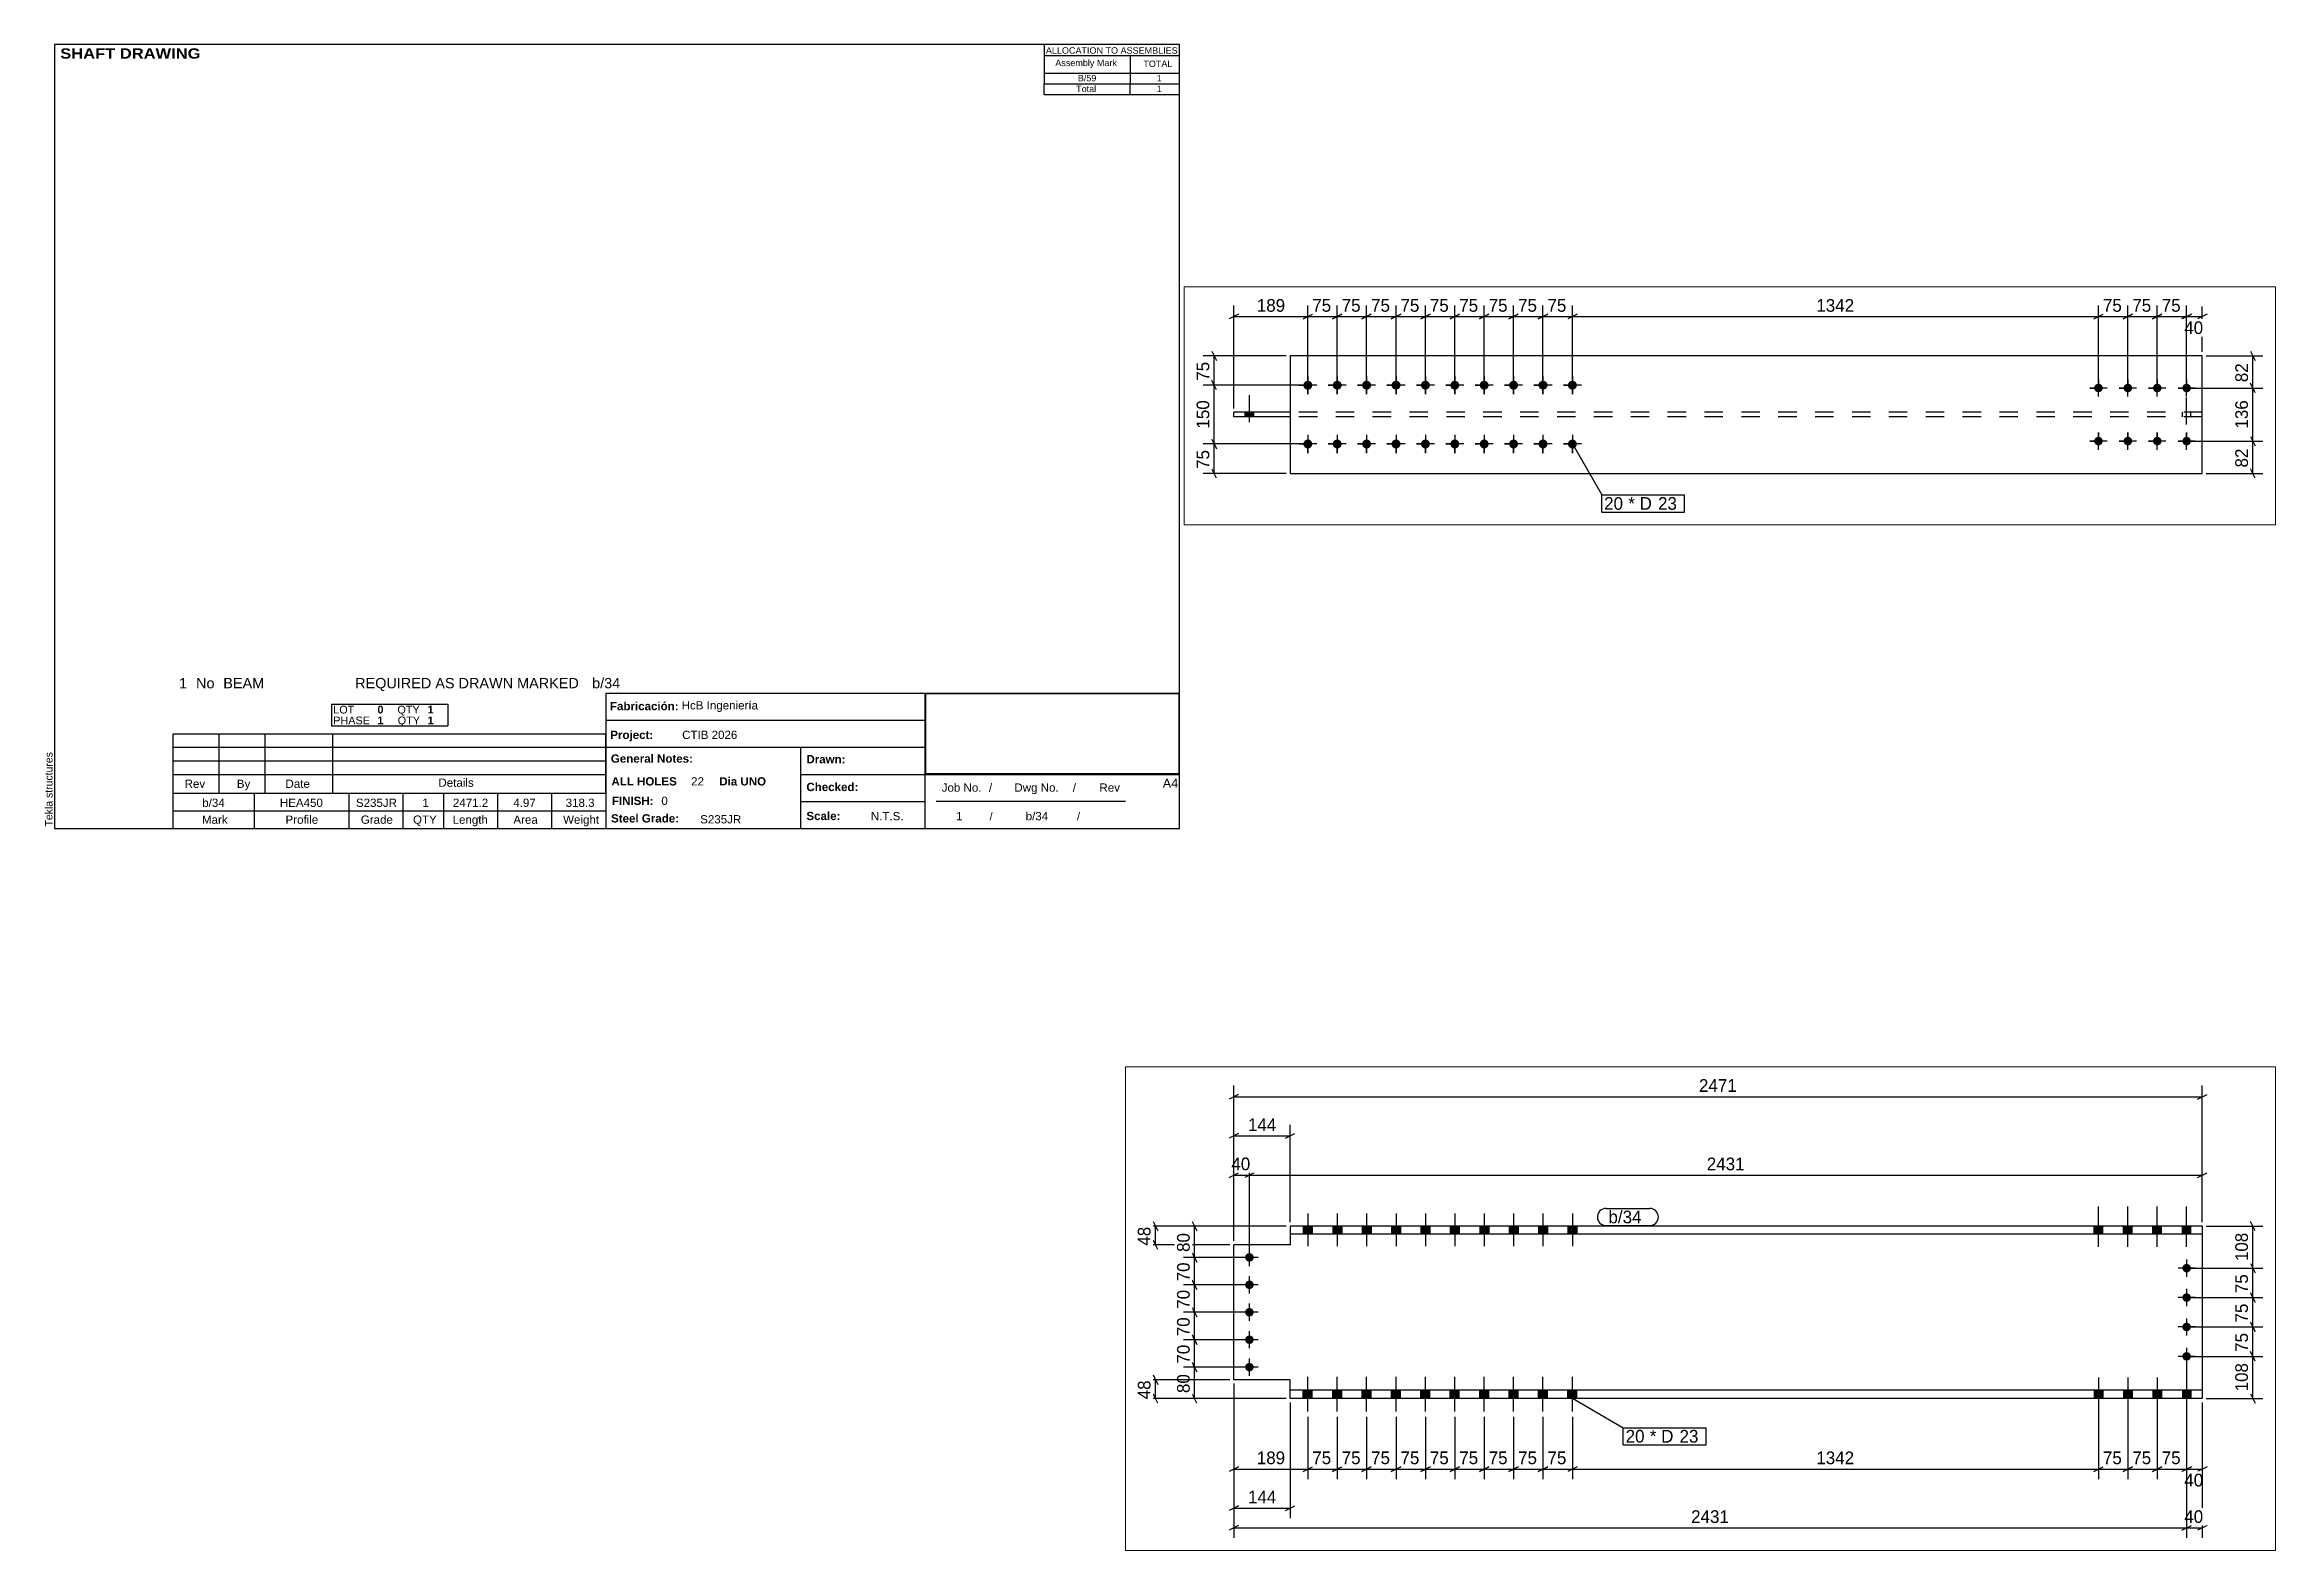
# Paper-space layout 'Layout1' of a CAD drawing. Header units: millimetres. Extents: x 2 to 572, y -179 to 205.
# The model-space entities are those that its viewports show. They can reach past a viewport. Long polylines and large blocks are cut down to what shows.
import ezdxf

# ---------------------------------------------------------------- set-up
doc = ezdxf.new("R2010")
doc.units = ezdxf.units.MM
doc.linetypes.add('DXK_LINE_DOT2', pattern=[3.9198, 1.9599, -1.9599])
doc.linetypes.add('DXK_LINE_DOT4', pattern=[0.9408, 0.4704, -0.4704])
doc.layers.add('Viewport layer', color=7, linetype='Continuous', plot=False)
doc.styles.add('Arial', font='ARIAL.TTF', dxfattribs={"height": 0.2})
doc.styles.add('Arial Black', font='ARIBLK.TTF', dxfattribs={"height": 0.2})
doc.styles.add('Arial Bold', font='ARIALBD.TTF', dxfattribs={"height": 0.2})
doc.styles.add('Comic Sans MS', font='COMIC.TTF', dxfattribs={"height": 0.2})

psp = doc.layouts.get("Layout1")

# ---------------------------------------------------------------- texts
at = {"color": 7}
for s, height, style, p in [(' SHAFT DRAWING', 2.6342, 'Arial Black', (5.3, 201.42)), ('ALLOCATION TO ASSEMBLIES', 1.6475, 'Arial', (257.95, 202.68)), ('Assembly Mark', 1.6475, 'Arial', (260.35, 199.52)), ('TOTAL', 1.648, 'Arial', (282.81, 199.28)), ('1', 2.64, 'Arial', (36.8, 40.76)), ('No', 2.636, 'Arial', (41.13, 40.76)), ('BEAM', 2.636, 'Arial', (48.08, 40.76)), ('REQUIRED AS DRAWN MARKED', 2.636, 'Arial', (81.71, 40.76)), ('b/34', 2.636, 'Arial', (142.18, 40.76)), ('b/34', 2.109, 'Arial', (42.71, 10.5)), ('HEA450', 2.109, 'Arial', (62.51, 10.5)), ('S235JR', 2.109, 'Arial', (81.91, 10.5)), ('1', 2.11, 'Arial', (98.86, 10.5)), ('2471.2', 2.109, 'Arial', (106.66, 10.5)), ('4.97', 2.109, 'Arial', (122.06, 10.5)), ('318.3', 2.109, 'Arial', (135.43, 10.5)), ('FINISH:', 2.107, 'Arial Bold', (147.22, 11)), ('0', 2.11, 'Arial', (159.84, 11))]:
    psp.add_text(s, height=height, dxfattribs=dict(at, style=style)).set_placement(p)
at = {"color": 7, "linetype": 'Continuous'}
for s, height, style, p in [('Total', 1.648, 'Arial', (265.67, 192.88)), ('B/59', 1.648, 'Arial', (266.09, 195.63)), ('1', 1.65, 'Arial', (286.21, 192.88)), ('1', 1.65, 'Arial', (286.23, 195.63)), ('LOT', 1.977, 'Arial', (76.13, 34.33)), ('0', 1.98, 'Arial Bold', (87.41, 34.33)), ('QTY', 1.977, 'Arial', (92.51, 34.33)), ('1', 1.98, 'Arial Bold', (100.18, 34.33)), ('Fabricación:', 2.1074, 'Arial Bold', (146.73, 35.16)), ('HcB Ingeniería', 2.1088, 'Arial', (165.02, 35.36)), ('PHASE', 1.977, 'Arial', (76.13, 31.57)), ('1', 1.98, 'Arial Bold', (87.41, 31.57)), ('QTY', 1.977, 'Arial', (92.58, 31.57)), ('1', 1.98, 'Arial Bold', (100.18, 31.57)), ('Project:', 2.107, 'Arial Bold', (146.81, 27.83)), ('CTIB 2026', 2.109, 'Arial', (165.14, 27.83)), ('General Notes:', 2.1074, 'Arial Bold', (146.96, 21.78)), ('Drawn:', 2.107, 'Arial Bold', (196.85, 21.62)), ('Rev', 2.109, 'Arial', (38.21, 15.35)), ('By', 2.109, 'Arial', (51.53, 15.35)), ('Date', 2.109, 'Arial', (63.94, 15.35)), ('Details', 2.109, 'Arial', (102.96, 15.63)), ('ALL HOLES', 2.107, 'Arial Bold', (147.1, 15.96)), ('22', 2.109, 'Arial', (167.43, 15.96)), ('Dia UNO', 2.107, 'Arial Bold', (174.62, 15.96)), ('A4', 2.307, 'Arial', (287.76, 15.38)), ('Checked:', 2.107, 'Arial Bold', (196.85, 14.53)), ('Job No.', 2.109, 'Arial', (231.37, 14.37)), ('/', 2.11, 'Arial', (243.42, 14.37)), ('Dwg No.', 2.109, 'Arial', (249.91, 14.37)), ('/', 2.11, 'Arial', (264.81, 14.37)), ('Rev', 2.109, 'Arial', (271.61, 14.37)), ('Mark', 2.109, 'Arial', (42.64, 6.19)), ('Profile', 2.109, 'Arial', (63.95, 6.19)), ('Grade', 2.109, 'Arial', (83.16, 6.19)), ('QTY', 2.109, 'Arial', (96.49, 6.19)), ('Length', 2.109, 'Arial', (106.58, 6.19)), ('Area', 2.109, 'Arial', (122.09, 6.19)), ('Weight', 2.109, 'Arial', (134.77, 6.19)), ('Steel Grade:', 2.1074, 'Arial Bold', (147.01, 6.52)), ('S235JR', 2.109, 'Arial', (169.74, 6.28)), ('Scale:', 2.107, 'Arial Bold', (196.85, 7.13)), ('N.T.S.', 2.109, 'Arial', (213.29, 7.08)), ('1', 2.11, 'Arial', (235.04, 7.08)), ('/', 1.98, 'Arial', (243.58, 7.08)), ('b/34', 2.109, 'Arial', (252.8, 7.08)), ('/', 1.98, 'Arial', (265.88, 7.08))]:
    psp.add_text(s, height=height, dxfattribs=dict(at, style=style)).set_placement(p)
at = {"color": 174, "linetype": 'Continuous', "style": 'Arial'}
psp.add_text('Tekla structures', height=1.9102, rotation=90, dxfattribs=at).set_placement((4.5, 5.5))

msp = doc.modelspace()

# ---------------------------------------------------------------- hatches: boundary and pattern name
at = {"linetype": 'Continuous'}
for points in [[(8237.9, 806.6), (8260.9, 806.6), (8260.9, 827.6), (8237.9, 827.6)], [(8237.9, 806.6), (8260.9, 806.6), (8260.9, 827.6), (8237.9, 827.6)], [(8312.9, 806.6), (8335.9, 806.6), (8335.9, 827.6), (8312.9, 827.6)], [(8312.9, 806.6), (8335.9, 806.6), (8335.9, 827.6), (8312.9, 827.6)], [(8387.9, 806.6), (8410.9, 806.6), (8410.9, 827.6), (8387.9, 827.6)], [(8387.9, 806.6), (8410.9, 806.6), (8410.9, 827.6), (8387.9, 827.6)], [(8462.9, 806.6), (8485.9, 806.6), (8485.9, 827.6), (8462.9, 827.6)], [(8462.9, 806.6), (8485.9, 806.6), (8485.9, 827.6), (8462.9, 827.6)], [(8537.9, 806.6), (8560.9, 806.6), (8560.9, 827.6), (8537.9, 827.6)], [(8537.9, 806.6), (8560.9, 806.6), (8560.9, 827.6), (8537.9, 827.6)], [(8612.9, 806.6), (8635.9, 806.6), (8635.9, 827.6), (8612.9, 827.6)], [(8612.9, 806.6), (8635.9, 806.6), (8635.9, 827.6), (8612.9, 827.6)], [(8687.9, 806.6), (8710.9, 806.6), (8710.9, 827.6), (8687.9, 827.6)], [(8687.9, 806.6), (8710.9, 806.6), (8710.9, 827.6), (8687.9, 827.6)], [(8762.9, 806.6), (8785.9, 806.6), (8785.9, 827.6), (8762.9, 827.6)], [(8762.9, 806.6), (8785.9, 806.6), (8785.9, 827.6), (8762.9, 827.6)], [(8837.9, 806.6), (8860.9, 806.6), (8860.9, 827.6), (8837.9, 827.6)], [(8837.9, 806.6), (8860.9, 806.6), (8860.9, 827.6), (8837.9, 827.6)], [(8912.9, 806.6), (8935.9, 806.6), (8935.9, 827.6), (8912.9, 827.6)], [(8912.9, 806.6), (8935.9, 806.6), (8935.9, 827.6), (8912.9, 827.6)], [(10255.6, 806.6), (10277.6, 806.6), (10277.6, 827.6), (10255.6, 827.6)], [(10255.6, 806.6), (10277.6, 806.6), (10277.6, 827.6), (10255.6, 827.6)], [(10330.6, 806.6), (10352.6, 806.6), (10352.6, 827.6), (10330.6, 827.6)], [(10330.6, 806.6), (10352.6, 806.6), (10352.6, 827.6), (10330.6, 827.6)], [(10405.6, 806.6), (10427.6, 806.6), (10427.6, 827.6), (10405.6, 827.6)], [(10405.6, 806.6), (10427.6, 806.6), (10427.6, 827.6), (10405.6, 827.6)], [(10480.6, 806.6), (10502.6, 806.6), (10502.6, 827.6), (10480.6, 827.6)], [(10480.6, 806.6), (10502.6, 806.6), (10502.6, 827.6), (10480.6, 827.6)], [(8089.4, 747.6, -1), (8111.4, 747.6, -1)], [(8089.4, 677.6, -1), (8111.4, 677.6, -1)], [(10491.6, 709.1, -1), (10491.6, 731.1, -1)], [(10491.6, 634.1, -1), (10491.6, 656.1, -1)], [(8089.4, 607.6, -1), (8111.4, 607.6, -1)], [(10491.6, 559.1, -1), (10491.6, 581.1, -1)], [(8089.4, 537.6, -1), (8111.4, 537.6, -1)], [(8089.4, 467.6, -1), (8111.4, 467.6, -1)], [(10491.6, 484.1, -1), (10491.6, 506.1, -1)], [(8237.9, 387.6), (8260.9, 387.6), (8260.9, 408.6), (8237.9, 408.6)], [(8237.9, 387.6), (8260.9, 387.6), (8260.9, 408.6), (8237.9, 408.6)], [(8312.9, 387.6), (8335.9, 387.6), (8335.9, 408.6), (8312.9, 408.6)], [(8312.9, 387.6), (8335.9, 387.6), (8335.9, 408.6), (8312.9, 408.6)], [(8387.9, 387.6), (8410.9, 387.6), (8410.9, 408.6), (8387.9, 408.6)], [(8387.9, 387.6), (8410.9, 387.6), (8410.9, 408.6), (8387.9, 408.6)], [(8462.9, 387.6), (8485.9, 387.6), (8485.9, 408.6), (8462.9, 408.6)], [(8462.9, 387.6), (8485.9, 387.6), (8485.9, 408.6), (8462.9, 408.6)], [(8537.9, 387.6), (8560.9, 387.6), (8560.9, 408.6), (8537.9, 408.6)], [(8537.9, 387.6), (8560.9, 387.6), (8560.9, 408.6), (8537.9, 408.6)], [(8612.9, 387.6), (8635.9, 387.6), (8635.9, 408.6), (8612.9, 408.6)], [(8612.9, 387.6), (8635.9, 387.6), (8635.9, 408.6), (8612.9, 408.6)], [(8687.9, 387.6), (8710.9, 387.6), (8710.9, 408.6), (8687.9, 408.6)], [(8687.9, 387.6), (8710.9, 387.6), (8710.9, 408.6), (8687.9, 408.6)], [(8762.9, 387.6), (8785.9, 387.6), (8785.9, 408.6), (8762.9, 408.6)], [(8762.9, 387.6), (8785.9, 387.6), (8785.9, 408.6), (8762.9, 408.6)], [(8837.9, 387.6), (8860.9, 387.6), (8860.9, 408.6), (8837.9, 408.6)], [(8837.9, 387.6), (8860.9, 387.6), (8860.9, 408.6), (8837.9, 408.6)], [(8912.9, 387.6), (8935.9, 387.6), (8935.9, 408.6), (8912.9, 408.6)], [(8912.9, 387.6), (8935.9, 387.6), (8935.9, 408.6), (8912.9, 408.6)], [(10255.6, 387.6), (10277.6, 387.6), (10277.6, 408.6), (10255.6, 408.6)], [(10255.6, 387.6), (10277.6, 387.6), (10277.6, 408.6), (10255.6, 408.6)], [(10330.6, 387.6), (10352.6, 387.6), (10352.6, 408.6), (10330.6, 408.6)], [(10330.6, 387.6), (10352.6, 387.6), (10352.6, 408.6), (10330.6, 408.6)], [(10405.6, 387.6), (10427.6, 387.6), (10427.6, 408.6), (10405.6, 408.6)], [(10405.6, 387.6), (10427.6, 387.6), (10427.6, 408.6), (10405.6, 408.6)], [(10480.6, 387.6), (10502.6, 387.6), (10502.6, 408.6), (10480.6, 408.6)], [(10480.6, 387.6), (10502.6, 387.6), (10502.6, 408.6), (10480.6, 408.6)], [(315.4, 344.4, -1), (315.4, 367.4, -1)], [(390.4, 344.4, -1), (390.4, 367.4, -1)], [(465.4, 344.4, -1), (465.4, 367.4, -1)], [(540.4, 344.4, -1), (540.4, 367.4, -1)], [(615.4, 344.4, -1), (615.4, 367.4, -1)], [(690.4, 344.4, -1), (690.4, 367.4, -1)], [(765.4, 344.4, -1), (765.4, 367.4, -1)], [(840.4, 344.4, -1), (840.4, 367.4, -1)], [(915.4, 344.4, -1), (915.4, 367.4, -1)], [(990.4, 344.4, -1), (990.4, 367.4, -1)], [(2332.6, 337.7, -1), (2332.6, 359.7, -1)], [(2407.6, 337.7, -1), (2407.6, 359.7, -1)], [(2482.6, 337.7, -1), (2482.6, 359.7, -1)], [(2557.6, 337.7, -1), (2557.6, 359.7, -1)], [(177.4, 286.7), (155.4, 286.7), (155.4, 275.2), (177.4, 275.2)], [(177.4, 286.7), (155.4, 286.7), (155.4, 275.2), (177.4, 275.2)], [(177.4, 286.7), (155.4, 286.7), (155.4, 275.2), (177.4, 275.2)], [(177.4, 286.7), (155.4, 286.7), (155.4, 275.2), (177.4, 275.2)], [(177.4, 286.7), (155.4, 286.7), (155.4, 275.2), (177.4, 275.2)], [(315.4, 194.4, -1), (315.4, 217.4, -1)], [(390.4, 194.4, -1), (390.4, 217.4, -1)], [(465.4, 194.4, -1), (465.4, 217.4, -1)], [(540.4, 194.4, -1), (540.4, 217.4, -1)], [(615.4, 194.4, -1), (615.4, 217.4, -1)], [(690.4, 194.4, -1), (690.4, 217.4, -1)], [(765.4, 194.4, -1), (765.4, 217.4, -1)], [(840.4, 194.4, -1), (840.4, 217.4, -1)], [(915.4, 194.4, -1), (915.4, 217.4, -1)], [(990.4, 194.4, -1), (990.4, 217.4, -1)], [(2332.6, 202.2, -1), (2332.6, 224.2, -1)], [(2407.6, 202.2, -1), (2407.6, 224.2, -1)], [(2482.6, 202.2, -1), (2482.6, 224.2, -1)], [(2557.6, 202.2, -1), (2557.6, 224.2, -1)]]:
    msp.add_hatch(color=3, dxfattribs=at).paths.add_polyline_path(points)

# ---------------------------------------------------------------- linework, layer by layer
at = {"color": 8, "linetype": 'Continuous'}
for p, q in [((8072.4, 1163.6), (8048.4, 1151.6)), ((8060.4, 1157.6), (10531.6, 1157.6)), ((10519.6, 1151.6), (10543.6, 1163.6)), ((10531.6, 837.6), (10531.6, 1186)), ((8204.4, 837.6), (8204.4, 1086)), ((8072.4, 1063.6), (8048.4, 1051.6)), ((8060.4, 1057.6), (8204.4, 1057.6)), ((8192.4, 1051.6), (8216.4, 1063.6)), ((8060.4, 789.6), (8060.4, 986)), ((8100.4, 757.6), (8100.4, 986)), ((8100.4, 757.6), (8100.4, 986)), ((10531.6, 837.6), (10531.6, 986)), ((8048.4, 951.6), (8072.4, 963.6)), ((8060.4, 957.6), (8100.4, 957.6)), ((8112.4, 963.6), (8088.4, 951.6)), ((8112.4, 963.6), (8088.4, 951.6)), ((8100.4, 957.6), (10531.6, 957.6)), ((10519.6, 951.6), (10543.6, 963.6)), ((8194.4, 827.6), (7832, 827.6)), ((7854.4, 839.6), (7866.4, 815.6)), ((7860.4, 779.6), (7860.4, 827.6)), ((8194.4, 827.6), (7932, 827.6)), ((7954.4, 839.6), (7966.4, 815.6)), ((10541.6, 827.6), (10686, 827.6)), ((10666.4, 815.6), (10654.4, 839.6)), ((10660.4, 720.1), (10660.4, 827.6)), ((8050.4, 779.6), (7832, 779.6)), ((7866.4, 767.6), (7854.4, 791.6)), ((8090.4, 747.6), (7932, 747.6)), ((7954.4, 759.6), (7966.4, 735.6)), ((7960.4, 677.6), (7960.4, 747.6)), ((7966.4, 665.6), (7954.4, 689.6)), ((10501.6, 720.1), (10686, 720.1)), ((10654.4, 732.1), (10666.4, 708.1)), ((8090.4, 677.6), (7932, 677.6)), ((10501.6, 645.1), (10686, 645.1)), ((10666.4, 633.1), (10654.4, 657.1)), ((8090.4, 607.6), (7932, 607.6)), ((7954.4, 619.6), (7966.4, 595.6)), ((7960.4, 537.6), (7960.4, 607.6)), ((10501.6, 570.1), (10686, 570.1)), ((10666.4, 558.1), (10654.4, 582.1)), ((138.4, 536.9), (114.4, 524.9)), ((126.4, 296.7), (126.4, 559.3)), ((303.4, 524.9), (327.4, 536.9)), ((315.4, 365.9), (315.4, 559.3)), ((378.4, 524.9), (402.4, 536.9)), ((390.4, 365.9), (390.4, 559.3)), ((453.4, 524.9), (477.4, 536.9)), ((465.4, 365.9), (465.4, 559.3)), ((528.4, 524.9), (552.4, 536.9)), ((540.4, 365.9), (540.4, 559.3)), ((603.4, 524.9), (627.4, 536.9)), ((615.4, 365.9), (615.4, 559.3)), ((678.4, 524.9), (702.4, 536.9)), ((690.4, 365.9), (690.4, 559.3)), ((753.4, 524.9), (777.4, 536.9)), ((765.4, 365.9), (765.4, 559.3)), ((828.4, 524.9), (852.4, 536.9)), ((840.4, 365.9), (840.4, 559.3)), ((903.4, 524.9), (927.4, 536.9)), ((915.4, 365.9), (915.4, 559.3)), ((915.4, 530.9), (990.4, 530.9)), ((1002.4, 536.9), (978.4, 524.9)), ((1002.4, 536.9), (978.4, 524.9)), ((990.4, 365.9), (990.4, 559.3)), ((990.4, 365.9), (990.4, 559.3)), ((2320.6, 524.9), (2344.6, 536.9)), ((2332.6, 358.7), (2332.6, 559.3)), ((2395.6, 524.9), (2419.6, 536.9)), ((2407.6, 358.7), (2407.6, 559.3)), ((2470.6, 524.9), (2494.6, 536.9)), ((2482.6, 358.7), (2482.6, 559.3)), ((2545.6, 524.9), (2569.6, 536.9)), ((2557.6, 358.7), (2557.6, 556.5)), ((2557.6, 530.9), (2597.6, 530.9)), ((2609.6, 536.9), (2585.6, 524.9)), ((2597.6, 440.9), (2597.6, 556.5)), ((8090.4, 537.6), (7932, 537.6)), ((7966.4, 525.6), (7954.4, 549.6)), ((8090.4, 467.6), (7932, 467.6)), ((7966.4, 455.6), (7954.4, 479.6)), ((10491.6, 485.1), (10491.6, 179.2)), ((10501.6, 495.1), (10686, 495.1)), ((10666.4, 483.1), (10654.4, 507.1)), ((260.4, 430.9), (48, 430.9)), ((70.4, 442.9), (82.4, 418.9)), ((76.4, 355.9), (76.4, 430.9)), ((2607.6, 430.9), (2752, 430.9)), ((2720.4, 442.9), (2732.4, 418.9)), ((2726.4, 348.7), (2726.4, 430.9)), ((7854.4, 447.6), (7866.4, 423.6)), ((7866.4, 375.6), (7854.4, 399.6)), ((7860.4, 387.6), (7860.4, 435.6)), ((7966.4, 375.6), (7954.4, 399.6)), ((8060.4, 425.6), (8060.4, 182)), ((8060.4, 425.6), (8060.4, 32)), ((8060.4, 425.6), (8060.4, 82)), ((10654.4, 399.6), (10666.4, 375.6)), ((305.4, 355.9), (48, 355.9)), ((82.4, 343.9), (70.4, 367.9)), ((2567.6, 348.7), (2752, 348.7)), ((2732.4, 336.6), (2720.4, 360.7)), ((8194.4, 387.6), (7932, 387.6)), ((10266.6, 343.1), (10266.6, 182)), ((10341.6, 343.1), (10341.6, 182)), ((10416.6, 343.1), (10416.6, 182)), ((10531.6, 377.6), (10531.6, 179.2)), ((10541.6, 387.6), (10686, 387.6)), ((8249.4, 340.6), (8249.4, 182)), ((8324.4, 340.6), (8324.4, 182)), ((8399.4, 340.6), (8399.4, 182)), ((8474.4, 340.6), (8474.4, 182)), ((8549.4, 340.6), (8549.4, 182)), ((8624.4, 340.6), (8624.4, 182)), ((8699.4, 340.6), (8699.4, 182)), ((8774.4, 340.6), (8774.4, 182)), ((8849.4, 340.6), (8849.4, 182)), ((8924.4, 340.6), (8924.4, 182)), ((305.4, 205.9), (48, 205.9)), ((305.4, 205.9), (48, 205.9)), ((70.4, 217.9), (82.4, 193.9)), ((76.4, 130.9), (76.4, 205.9)), ((2567.6, 213.2), (2752, 213.2)), ((2720.4, 225.2), (2732.4, 201.1)), ((8072.4, 213.6), (8048.4, 201.6)), ((8237.4, 201.6), (8261.4, 213.6)), ((8249.4, 207.6), (8324.4, 207.6)), ((8336.4, 213.6), (8312.4, 201.6)), ((8387.4, 201.6), (8411.4, 213.6)), ((8462.4, 201.6), (8486.4, 213.6)), ((8537.4, 201.6), (8561.4, 213.6)), ((8612.4, 201.6), (8636.4, 213.6)), ((8687.4, 201.6), (8711.4, 213.6)), ((8762.4, 201.6), (8786.4, 213.6)), ((8837.4, 201.6), (8861.4, 213.6)), ((8849.4, 207.6), (8924.4, 207.6)), ((8936.4, 213.6), (8912.4, 201.6)), ((10254.6, 201.6), (10278.6, 213.6)), ((10329.6, 201.6), (10353.6, 213.6)), ((10404.6, 201.6), (10428.6, 213.6)), ((10479.6, 201.6), (10503.6, 213.6)), ((10491.6, 207.6), (10531.6, 207.6)), ((10543.6, 213.6), (10519.6, 201.6)), ((260.4, 130.9), (48, 130.9)), ((82.4, 118.9), (70.4, 142.9)), ((2607.6, 130.9), (2752, 130.9)), ((2732.4, 118.9), (2720.4, 142.9)), ((8072.4, 113.6), (8048.4, 101.6)), ((8072.4, 63.6), (8048.4, 51.6)), ((8060.4, 107.6), (8204.4, 107.6)), ((8192.4, 101.6), (8216.4, 113.6)), ((10479.6, 51.6), (10503.6, 63.6)), ((10491.6, 57.6), (10531.6, 57.6)), ((10543.6, 63.6), (10519.6, 51.6))]:
    msp.add_line(p, q, dxfattribs=at)
at = {"color": 3, "linetype": 'Continuous'}
for p, q in [((8249.4, 859.8), (8249.4, 776.6)), ((8249.4, 859.8), (8249.4, 776.6)), ((8324.4, 859.8), (8324.4, 776.6)), ((8324.4, 859.8), (8324.4, 776.6)), ((8399.4, 859.8), (8399.4, 776.6)), ((8399.4, 859.8), (8399.4, 776.6)), ((8474.4, 859.8), (8474.4, 776.6)), ((8474.4, 859.8), (8474.4, 776.6)), ((8549.4, 859.8), (8549.4, 776.6)), ((8549.4, 859.8), (8549.4, 776.6)), ((8624.4, 859.8), (8624.4, 776.6)), ((8624.4, 859.8), (8624.4, 776.6)), ((8699.4, 859.8), (8699.4, 776.6)), ((8699.4, 859.8), (8699.4, 776.6)), ((8774.4, 859.8), (8774.4, 776.6)), ((8774.4, 859.8), (8774.4, 776.6)), ((8849.4, 859.8), (8849.4, 776.6)), ((8849.4, 859.8), (8849.4, 776.6)), ((8924.4, 859.8), (8924.4, 776.6)), ((8924.4, 859.8), (8924.4, 776.6)), ((10266.6, 774.4), (10266.6, 877.6)), ((10266.6, 774.4), (10266.6, 877.6)), ((10341.6, 774.4), (10341.6, 877.6)), ((10341.6, 774.4), (10341.6, 877.6)), ((10416.6, 774.4), (10416.6, 877.6)), ((10416.6, 774.4), (10416.6, 877.6)), ((10491.6, 774.4), (10491.6, 877.6)), ((10491.6, 774.4), (10491.6, 877.6)), ((8237.9, 827.6), (8237.9, 806.6)), ((8237.9, 827.6), (8237.9, 806.6)), ((8260.9, 827.6), (8260.9, 806.6)), ((8260.9, 827.6), (8260.9, 806.6)), ((8312.9, 827.6), (8312.9, 806.6)), ((8312.9, 827.6), (8312.9, 806.6)), ((8335.9, 827.6), (8335.9, 806.6)), ((8335.9, 827.6), (8335.9, 806.6)), ((8387.9, 827.6), (8387.9, 806.6)), ((8387.9, 827.6), (8387.9, 806.6)), ((8410.9, 827.6), (8410.9, 806.6)), ((8410.9, 827.6), (8410.9, 806.6)), ((8462.9, 827.6), (8462.9, 806.6)), ((8462.9, 827.6), (8462.9, 806.6)), ((8485.9, 827.6), (8485.9, 806.6)), ((8485.9, 827.6), (8485.9, 806.6)), ((8537.9, 827.6), (8537.9, 806.6)), ((8537.9, 827.6), (8537.9, 806.6)), ((8560.9, 827.6), (8560.9, 806.6)), ((8560.9, 827.6), (8560.9, 806.6)), ((8612.9, 827.6), (8612.9, 806.6)), ((8612.9, 827.6), (8612.9, 806.6)), ((8635.9, 827.6), (8635.9, 806.6)), ((8635.9, 827.6), (8635.9, 806.6)), ((8687.9, 827.6), (8687.9, 806.6)), ((8687.9, 827.6), (8687.9, 806.6)), ((8710.9, 827.6), (8710.9, 806.6)), ((8710.9, 827.6), (8710.9, 806.6)), ((8762.9, 827.6), (8762.9, 806.6)), ((8762.9, 827.6), (8762.9, 806.6)), ((8785.9, 827.6), (8785.9, 806.6)), ((8785.9, 827.6), (8785.9, 806.6)), ((8837.9, 827.6), (8837.9, 806.6)), ((8837.9, 827.6), (8837.9, 806.6)), ((8860.9, 827.6), (8860.9, 806.6)), ((8860.9, 827.6), (8860.9, 806.6)), ((8912.9, 827.6), (8912.9, 806.6)), ((8912.9, 827.6), (8912.9, 806.6)), ((8935.9, 827.6), (8935.9, 806.6)), ((8935.9, 827.6), (8935.9, 806.6)), ((10255.6, 806.6), (10255.6, 827.6)), ((10255.6, 806.6), (10255.6, 827.6)), ((10277.6, 806.6), (10277.6, 827.6)), ((10277.6, 806.6), (10277.6, 827.6)), ((10330.6, 806.6), (10330.6, 827.6)), ((10330.6, 806.6), (10330.6, 827.6)), ((10352.6, 806.6), (10352.6, 827.6)), ((10352.6, 806.6), (10352.6, 827.6)), ((10405.6, 806.6), (10405.6, 827.6)), ((10405.6, 806.6), (10405.6, 827.6)), ((10427.6, 806.6), (10427.6, 827.6)), ((10427.6, 806.6), (10427.6, 827.6)), ((10480.6, 806.6), (10480.6, 827.6)), ((10480.6, 806.6), (10480.6, 827.6)), ((10502.6, 806.6), (10502.6, 827.6)), ((10502.6, 806.6), (10502.6, 827.6)), ((8122.4, 747.6), (8078.4, 747.6)), ((8100.4, 725.6), (8100.4, 769.6)), ((10491.6, 742.1), (10491.6, 698.1)), ((8100.4, 655.6), (8100.4, 699.6)), ((10513.6, 720.1), (10469.6, 720.1)), ((8122.4, 677.6), (8078.4, 677.6)), ((8100.4, 585.6), (8100.4, 629.6)), ((10513.6, 645.1), (10469.6, 645.1)), ((10491.6, 667.1), (10491.6, 623.1)), ((8122.4, 607.6), (8078.4, 607.6)), ((10513.6, 570.1), (10469.6, 570.1)), ((10491.6, 592.1), (10491.6, 548.1)), ((8122.4, 537.6), (8078.4, 537.6)), ((8100.4, 515.6), (8100.4, 559.6)), ((10491.6, 517.1), (10491.6, 473.1)), ((8122.4, 467.6), (8078.4, 467.6)), ((8100.4, 445.6), (8100.4, 489.6)), ((10513.6, 495.1), (10469.6, 495.1)), ((8237.9, 387.6), (8237.9, 408.6)), ((8237.9, 387.6), (8237.9, 408.6)), ((8249.4, 354.4), (8249.4, 442.6)), ((8249.4, 354.4), (8249.4, 442.6)), ((8260.9, 387.6), (8260.9, 408.6)), ((8260.9, 387.6), (8260.9, 408.6)), ((8312.9, 387.6), (8312.9, 408.6)), ((8312.9, 387.6), (8312.9, 408.6)), ((8324.4, 354.4), (8324.4, 442.6)), ((8324.4, 354.4), (8324.4, 442.6)), ((8335.9, 387.6), (8335.9, 408.6)), ((8335.9, 387.6), (8335.9, 408.6)), ((8387.9, 387.6), (8387.9, 408.6)), ((8387.9, 387.6), (8387.9, 408.6)), ((8399.4, 354.4), (8399.4, 442.6)), ((8399.4, 354.4), (8399.4, 442.6)), ((8410.9, 387.6), (8410.9, 408.6)), ((8410.9, 387.6), (8410.9, 408.6)), ((8462.9, 387.6), (8462.9, 408.6)), ((8462.9, 387.6), (8462.9, 408.6)), ((8474.4, 354.4), (8474.4, 442.6)), ((8474.4, 354.4), (8474.4, 442.6)), ((8485.9, 387.6), (8485.9, 408.6)), ((8485.9, 387.6), (8485.9, 408.6)), ((8537.9, 387.6), (8537.9, 408.6)), ((8537.9, 387.6), (8537.9, 408.6)), ((8549.4, 354.4), (8549.4, 442.6)), ((8549.4, 354.4), (8549.4, 442.6)), ((8560.9, 387.6), (8560.9, 408.6)), ((8560.9, 387.6), (8560.9, 408.6)), ((8612.9, 387.6), (8612.9, 408.6)), ((8612.9, 387.6), (8612.9, 408.6)), ((8624.4, 354.4), (8624.4, 442.6)), ((8624.4, 354.4), (8624.4, 442.6)), ((8635.9, 387.6), (8635.9, 408.6)), ((8635.9, 387.6), (8635.9, 408.6)), ((8687.9, 387.6), (8687.9, 408.6)), ((8687.9, 387.6), (8687.9, 408.6)), ((8699.4, 354.4), (8699.4, 442.6)), ((8699.4, 354.4), (8699.4, 442.6)), ((8710.9, 387.6), (8710.9, 408.6)), ((8710.9, 387.6), (8710.9, 408.6)), ((8762.9, 387.6), (8762.9, 408.6)), ((8762.9, 387.6), (8762.9, 408.6)), ((8774.4, 354.4), (8774.4, 442.6)), ((8774.4, 354.4), (8774.4, 442.6)), ((8785.9, 387.6), (8785.9, 408.6)), ((8785.9, 387.6), (8785.9, 408.6)), ((8837.9, 387.6), (8837.9, 408.6)), ((8837.9, 387.6), (8837.9, 408.6)), ((8849.4, 354.4), (8849.4, 442.6)), ((8849.4, 354.4), (8849.4, 442.6)), ((8860.9, 387.6), (8860.9, 408.6)), ((8860.9, 387.6), (8860.9, 408.6)), ((8912.9, 387.6), (8912.9, 408.6)), ((8912.9, 387.6), (8912.9, 408.6)), ((8924.4, 354.4), (8924.4, 442.6)), ((8924.4, 354.4), (8924.4, 442.6)), ((8935.9, 387.6), (8935.9, 408.6)), ((8935.9, 387.6), (8935.9, 408.6)), ((10255.6, 408.6), (10255.6, 387.6)), ((10255.6, 408.6), (10255.6, 387.6)), ((10266.6, 440.8), (10266.6, 337.6)), ((10266.6, 440.8), (10266.6, 337.6)), ((10277.6, 408.6), (10277.6, 387.6)), ((10277.6, 408.6), (10277.6, 387.6)), ((10330.6, 408.6), (10330.6, 387.6)), ((10330.6, 408.6), (10330.6, 387.6)), ((10341.6, 440.8), (10341.6, 337.6)), ((10341.6, 440.8), (10341.6, 337.6)), ((10352.6, 408.6), (10352.6, 387.6)), ((10352.6, 408.6), (10352.6, 387.6)), ((10405.6, 408.6), (10405.6, 387.6)), ((10405.6, 408.6), (10405.6, 387.6)), ((10416.6, 440.8), (10416.6, 337.6)), ((10416.6, 440.8), (10416.6, 337.6)), ((10427.6, 408.6), (10427.6, 387.6)), ((10427.6, 408.6), (10427.6, 387.6)), ((10480.6, 408.6), (10480.6, 387.6)), ((10480.6, 408.6), (10480.6, 387.6)), ((10491.6, 440.8), (10491.6, 337.6)), ((10491.6, 440.8), (10491.6, 337.6)), ((10502.6, 408.6), (10502.6, 387.6)), ((10502.6, 408.6), (10502.6, 387.6)), ((338.4, 355.9), (292.4, 355.9)), ((292.4, 355.9), (307.7, 355.9)), ((315.4, 378.9), (315.4, 332.9)), ((315.4, 378.9), (315.4, 363.6)), ((315.4, 332.9), (315.4, 348.2)), ((338.4, 355.9), (323.1, 355.9)), ((413.4, 355.9), (367.4, 355.9)), ((367.4, 355.9), (382.7, 355.9)), ((390.4, 378.9), (390.4, 332.9)), ((390.4, 378.9), (390.4, 363.6)), ((390.4, 332.9), (390.4, 348.2)), ((413.4, 355.9), (398.1, 355.9)), ((488.4, 355.9), (442.4, 355.9)), ((442.4, 355.9), (457.7, 355.9)), ((465.4, 378.9), (465.4, 332.9)), ((465.4, 378.9), (465.4, 363.6)), ((465.4, 332.9), (465.4, 348.2)), ((488.4, 355.9), (473.1, 355.9)), ((563.4, 355.9), (517.4, 355.9)), ((517.4, 355.9), (532.7, 355.9)), ((540.4, 378.9), (540.4, 332.9)), ((540.4, 378.9), (540.4, 363.6)), ((540.4, 332.9), (540.4, 348.2)), ((563.4, 355.9), (548.1, 355.9)), ((638.4, 355.9), (592.4, 355.9)), ((592.4, 355.9), (607.7, 355.9)), ((615.4, 378.9), (615.4, 332.9)), ((615.4, 378.9), (615.4, 363.6)), ((615.4, 332.9), (615.4, 348.2)), ((638.4, 355.9), (623.1, 355.9)), ((713.4, 355.9), (667.4, 355.9)), ((667.4, 355.9), (682.7, 355.9)), ((690.4, 378.9), (690.4, 332.9)), ((690.4, 378.9), (690.4, 363.6)), ((690.4, 332.9), (690.4, 348.2)), ((713.4, 355.9), (698.1, 355.9)), ((788.4, 355.9), (742.4, 355.9)), ((742.4, 355.9), (757.7, 355.9)), ((765.4, 378.9), (765.4, 332.9)), ((765.4, 378.9), (765.4, 363.6)), ((765.4, 332.9), (765.4, 348.2)), ((788.4, 355.9), (773.1, 355.9)), ((863.4, 355.9), (817.4, 355.9)), ((817.4, 355.9), (832.7, 355.9)), ((840.4, 378.9), (840.4, 332.9)), ((840.4, 378.9), (840.4, 363.6)), ((840.4, 332.9), (840.4, 348.2)), ((863.4, 355.9), (848.1, 355.9)), ((938.4, 355.9), (892.4, 355.9)), ((892.4, 355.9), (907.7, 355.9)), ((915.4, 378.9), (915.4, 332.9)), ((915.4, 378.9), (915.4, 363.6)), ((915.4, 332.9), (915.4, 348.2)), ((938.4, 355.9), (923.1, 355.9)), ((1013.4, 355.9), (967.4, 355.9)), ((967.4, 355.9), (982.7, 355.9)), ((990.4, 378.9), (990.4, 332.9)), ((990.4, 378.9), (990.4, 363.6)), ((990.4, 332.9), (990.4, 348.2)), ((1013.4, 355.9), (998.1, 355.9)), ((2354.6, 348.7), (2310.6, 348.7)), ((2310.6, 348.7), (2325.2, 348.7)), ((2332.6, 326.7), (2332.6, 370.7)), ((2332.6, 370.7), (2332.6, 356)), ((2354.6, 348.7), (2339.9, 348.7)), ((2429.6, 348.7), (2385.6, 348.7)), ((2385.6, 348.7), (2400.2, 348.7)), ((2407.6, 326.7), (2407.6, 370.7)), ((2407.6, 370.7), (2407.6, 356)), ((2429.6, 348.7), (2414.9, 348.7)), ((2504.6, 348.7), (2460.6, 348.7)), ((2460.6, 348.7), (2475.2, 348.7)), ((2482.6, 326.7), (2482.6, 370.7)), ((2482.6, 370.7), (2482.6, 356)), ((2504.6, 348.7), (2489.9, 348.7)), ((2579.6, 348.7), (2535.6, 348.7)), ((2535.6, 348.7), (2550.2, 348.7)), ((2557.6, 326.7), (2557.6, 370.7)), ((2557.6, 370.7), (2557.6, 356)), ((2579.6, 348.7), (2564.9, 348.7)), ((155.4, 275.2), (155.4, 286.7)), ((155.4, 275.2), (155.4, 286.7)), ((155.4, 275.2), (155.4, 286.7)), ((155.4, 275.2), (155.4, 286.7)), ((155.4, 275.2), (155.4, 286.7)), ((166.4, 261.9), (166.4, 330.1)), ((166.4, 261.9), (166.4, 330.1)), ((166.4, 261.9), (166.4, 330.1)), ((166.4, 261.9), (166.4, 330.1)), ((166.4, 261.9), (166.4, 330.1)), ((177.4, 275.2), (177.4, 286.7)), ((177.4, 275.2), (177.4, 286.7)), ((177.4, 275.2), (177.4, 286.7)), ((177.4, 275.2), (177.4, 286.7)), ((177.4, 275.2), (177.4, 286.7)), ((2332.6, 326.7), (2332.6, 341.3)), ((2407.6, 326.7), (2407.6, 341.3)), ((2482.6, 326.7), (2482.6, 341.3)), ((2557.6, 326.7), (2557.6, 341.3)), ((315.4, 228.9), (315.4, 182.9)), ((315.4, 228.9), (315.4, 213.6)), ((390.4, 228.9), (390.4, 182.9)), ((390.4, 228.9), (390.4, 213.6)), ((465.4, 228.9), (465.4, 182.9)), ((465.4, 228.9), (465.4, 213.6)), ((540.4, 228.9), (540.4, 182.9)), ((540.4, 228.9), (540.4, 213.6)), ((615.4, 228.9), (615.4, 182.9)), ((615.4, 228.9), (615.4, 213.6)), ((690.4, 228.9), (690.4, 182.9)), ((690.4, 228.9), (690.4, 213.6)), ((765.4, 228.9), (765.4, 182.9)), ((765.4, 228.9), (765.4, 213.6)), ((840.4, 228.9), (840.4, 182.9)), ((840.4, 228.9), (840.4, 213.6)), ((915.4, 228.9), (915.4, 182.9)), ((915.4, 228.9), (915.4, 213.6)), ((990.4, 228.9), (990.4, 182.9)), ((990.4, 228.9), (990.4, 213.6)), ((2332.6, 191.2), (2332.6, 235.2)), ((2332.6, 235.2), (2332.6, 220.5)), ((2407.6, 191.2), (2407.6, 235.2)), ((2407.6, 235.2), (2407.6, 220.5)), ((2482.6, 191.2), (2482.6, 235.2)), ((2482.6, 235.2), (2482.6, 220.5)), ((2557.6, 191.2), (2557.6, 235.2)), ((2557.6, 235.2), (2557.6, 220.5)), ((338.4, 205.9), (292.4, 205.9)), ((292.4, 205.9), (307.7, 205.9)), ((315.4, 182.9), (315.4, 198.2)), ((338.4, 205.9), (323.1, 205.9)), ((413.4, 205.9), (367.4, 205.9)), ((367.4, 205.9), (382.7, 205.9)), ((390.4, 182.9), (390.4, 198.2)), ((413.4, 205.9), (398.1, 205.9)), ((488.4, 205.9), (442.4, 205.9)), ((442.4, 205.9), (457.7, 205.9)), ((465.4, 182.9), (465.4, 198.2)), ((488.4, 205.9), (473.1, 205.9)), ((563.4, 205.9), (517.4, 205.9)), ((517.4, 205.9), (532.7, 205.9)), ((540.4, 182.9), (540.4, 198.2)), ((563.4, 205.9), (548.1, 205.9)), ((638.4, 205.9), (592.4, 205.9)), ((592.4, 205.9), (607.7, 205.9)), ((615.4, 182.9), (615.4, 198.2)), ((638.4, 205.9), (623.1, 205.9)), ((713.4, 205.9), (667.4, 205.9)), ((667.4, 205.9), (682.7, 205.9)), ((690.4, 182.9), (690.4, 198.2)), ((713.4, 205.9), (698.1, 205.9)), ((788.4, 205.9), (742.4, 205.9)), ((742.4, 205.9), (757.7, 205.9)), ((765.4, 182.9), (765.4, 198.2)), ((788.4, 205.9), (773.1, 205.9)), ((863.4, 205.9), (817.4, 205.9)), ((817.4, 205.9), (832.7, 205.9)), ((840.4, 182.9), (840.4, 198.2)), ((863.4, 205.9), (848.1, 205.9)), ((938.4, 205.9), (892.4, 205.9)), ((892.4, 205.9), (907.7, 205.9)), ((915.4, 182.9), (915.4, 198.2)), ((938.4, 205.9), (923.1, 205.9)), ((1013.4, 205.9), (967.4, 205.9)), ((967.4, 205.9), (982.7, 205.9)), ((990.4, 182.9), (990.4, 198.2)), ((1013.4, 205.9), (998.1, 205.9)), ((2354.6, 213.2), (2310.6, 213.2)), ((2310.6, 213.2), (2325.2, 213.2)), ((2332.6, 191.2), (2332.6, 205.8)), ((2354.6, 213.2), (2339.9, 213.2)), ((2429.6, 213.2), (2385.6, 213.2)), ((2385.6, 213.2), (2400.2, 213.2)), ((2407.6, 191.2), (2407.6, 205.8)), ((2429.6, 213.2), (2414.9, 213.2)), ((2504.6, 213.2), (2460.6, 213.2)), ((2460.6, 213.2), (2475.2, 213.2)), ((2482.6, 191.2), (2482.6, 205.8)), ((2504.6, 213.2), (2489.9, 213.2)), ((2579.6, 213.2), (2535.6, 213.2)), ((2535.6, 213.2), (2550.2, 213.2)), ((2557.6, 191.2), (2557.6, 205.8)), ((2579.6, 213.2), (2564.9, 213.2))]:
    msp.add_line(p, q, dxfattribs=at)
at = {"color": 7, "linetype": 'Continuous'}
for p, q in [((8204.4, 827.6), (8204.4, 806.6)), ((10531.6, 827.6), (8204.4, 827.6)), ((10531.6, 806.6), (8204.4, 806.6)), ((8204.4, 806.6), (8204.4, 779.6)), ((10531.6, 827.6), (10531.6, 387.6)), ((8204.4, 779.6), (8060.4, 779.6)), ((8060.4, 435.6), (8060.4, 779.6)), ((2597.6, 430.9), (270.4, 430.9)), ((270.4, 430.9), (270.4, 130.9)), ((2597.6, 130.9), (2597.6, 430.9)), ((8204.4, 435.6), (8060.4, 435.6)), ((8204.4, 408.6), (8204.4, 435.6)), ((8204.4, 387.6), (8204.4, 408.6)), ((10531.6, 408.6), (8204.4, 408.6)), ((10531.6, 387.6), (8204.4, 387.6)), ((126.4, 275.2), (126.4, 286.7)), ((270.4, 286.7), (126.4, 286.7)), ((270.4, 275.2), (126.4, 275.2)), ((270.4, 130.9), (2597.6, 130.9))]:
    msp.add_line(p, q, dxfattribs=at)
at = {"color": 7, "linetype": 'DXK_LINE_DOT4'}
for p, q in [((2597.6, 286.7), (270.4, 286.7)), ((2597.6, 275.2), (270.4, 275.2))]:
    msp.add_line(p, q, dxfattribs=at)
at = {"color": 3, "linetype": 'DXK_LINE_DOT2'}
for p, q in [((2546.6, 275.2), (2546.6, 286.7)), ((2546.6, 275.2), (2546.6, 286.7)), ((2546.6, 275.2), (2546.6, 286.7)), ((2546.6, 275.2), (2546.6, 286.7)), ((2557.6, 256), (2557.6, 324.2)), ((2557.6, 256), (2557.6, 324.2)), ((2557.6, 256), (2557.6, 324.2)), ((2557.6, 256), (2557.6, 324.2)), ((2568.6, 275.2), (2568.6, 286.7)), ((2568.6, 275.2), (2568.6, 286.7)), ((2568.6, 275.2), (2568.6, 286.7)), ((2568.6, 275.2), (2568.6, 286.7))]:
    msp.add_line(p, q, dxfattribs=at)

# ---------------------------------------------------------------- wipeouts: each hides what was drawn before it
at = {"color": 0}
for points in [[(9112.4, 275.1), (9112.4, 307.1), (9060.3, 307.1), (9060.3, 275.1)], [(1123.5, 38), (1123.5, 70), (1071.4, 70), (1071.4, 38)]]:
    msp.add_wipeout(points, dxfattribs=at)

# ---------------------------------------------------------------- next in the draw order: wipeouts: each hides what was drawn before it
for points in [[(9351.1, 1163.6), (9351.1, 1208.4), (9240.9, 1208.4), (9240.9, 1163.6)], [(8174.5, 1063.6), (8174.5, 1108.4), (8090.3, 1108.4), (8090.3, 1063.6)], [(8112.9, 963.6), (8112.9, 1008.4), (8047.9, 1008.4), (8047.9, 963.6)], [(9371.1, 963.6), (9371.1, 1008.4), (9260.9, 1008.4), (9260.9, 963.6)], [(9115.7, 834.6), (9115.7, 866.6), (9016.4, 866.6), (9016.4, 834.6)], [(7854.4, 836.1), (7809.6, 836.1), (7809.6, 771.1), (7854.4, 771.1)], [(10654.4, 815.9), (10609.6, 815.9), (10609.6, 731.8), (10654.4, 731.8)], [(7954.4, 745.1), (7909.6, 745.1), (7909.6, 680.1), (7954.4, 680.1)], [(7954.4, 605.1), (7909.6, 605.1), (7909.6, 540.1), (7954.4, 540.1)], [(2610.1, 480.1), (2610.1, 524.9), (2545.1, 524.9), (2545.1, 480.1)], [(70.4, 425.9), (25.6, 425.9), (25.6, 360.9), (70.4, 360.9)], [(2720.4, 422.2), (2675.6, 422.2), (2675.6, 357.3), (2720.4, 357.3)], [(9112.4, 275.1), (9112.4, 307.1), (9060.3, 307.1), (9060.3, 275.1)], [(8319.4, 213.6), (8319.4, 258.4), (8254.4, 258.4), (8254.4, 213.6)], [(8919.4, 213.6), (8919.4, 258.4), (8854.4, 258.4), (8854.4, 213.6)], [(10544.1, 156.8), (10544.1, 201.6), (10479.1, 201.6), (10479.1, 156.8)], [(8174.5, 113.6), (8174.5, 158.4), (8090.3, 158.4), (8090.3, 113.6)], [(1123.5, 38), (1123.5, 70), (1071.4, 70), (1071.4, 38)]]:
    msp.add_wipeout(points, dxfattribs=at)

# ---------------------------------------------------------------- next in the draw order: linework, layer by layer
at = {"color": 8, "linetype": 'Continuous'}
for p, q in [((8060.4, 789.6), (8060.4, 1186)), ((8060.4, 789.6), (8060.4, 1086)), ((7960.4, 747.6), (7960.4, 827.6)), ((8090.4, 747.6), (7932, 747.6)), ((7966.4, 735.6), (7954.4, 759.6)), ((7954.4, 689.6), (7966.4, 665.6)), ((10501.6, 720.1), (10686, 720.1)), ((10654.4, 732.1), (10666.4, 708.1)), ((10660.4, 645.1), (10660.4, 720.1)), ((8090.4, 677.6), (7932, 677.6)), ((7960.4, 607.6), (7960.4, 677.6)), ((8090.4, 607.6), (7932, 607.6)), ((7966.4, 595.6), (7954.4, 619.6)), ((2482.6, 530.9), (2557.6, 530.9)), ((2569.6, 536.9), (2545.6, 524.9)), ((2557.6, 358.7), (2557.6, 559.3)), ((8090.4, 537.6), (7932, 537.6)), ((7954.4, 549.6), (7966.4, 525.6)), ((7960.4, 467.6), (7960.4, 537.6)), ((10491.6, 485.1), (10491.6, 182)), ((305.4, 355.9), (48, 355.9)), ((82.4, 343.9), (70.4, 367.9)), ((76.4, 205.9), (76.4, 355.9)), ((2567.6, 348.7), (2752, 348.7)), ((2732.4, 336.6), (2720.4, 360.7)), ((2726.4, 213.2), (2726.4, 348.7)), ((10531.6, 377.6), (10531.6, 32)), ((8249.4, 340.6), (8249.4, 182)), ((8324.4, 340.6), (8324.4, 182)), ((8849.4, 340.6), (8849.4, 182)), ((8924.4, 340.6), (8924.4, 182)), ((8060.4, 207.6), (8249.4, 207.6)), ((8237.4, 201.6), (8261.4, 213.6)), ((8312.4, 201.6), (8336.4, 213.6)), ((8774.4, 207.6), (8849.4, 207.6)), ((8861.4, 213.6), (8837.4, 201.6)), ((8936.4, 213.6), (8912.4, 201.6)), ((10416.6, 207.6), (10491.6, 207.6)), ((10503.6, 213.6), (10479.6, 201.6))]:
    msp.add_line(p, q, dxfattribs=at)
at = {"color": 7, "linetype": 'Continuous'}
for p, q in [((8924.4, 388.1), (9054.3, 313.1)), ((9054.3, 269.1), (9054.3, 313.1)), ((990.4, 205.9), (1065.4, 76)), ((1065.4, 32), (1065.4, 76))]:
    msp.add_line(p, q, dxfattribs=at)

# ---------------------------------------------------------------- next in the draw order: texts
at = {"color": 3, "style": 'Comic Sans MS'}
for s, p in [('2471', (9247.3, 1170)), ('144', (8096.7, 1070)), ('40', (8054.3, 970)), ('2431', (9267.3, 970)), ('40', (2551.5, 486.5)), ('75', (8260.8, 220)), ('75', (8860.8, 220)), ('40', (10485.5, 163.2)), ('144', (8096.7, 120))]:
    msp.add_text(s, height=32.38, dxfattribs=at).set_placement(p)
for s, p in [('48', (7848, 777.5)), ('108', (10648, 738.2)), ('70', (7948, 686.5)), ('70', (7948, 546.5)), ('75', (64, 367.3)), ('82', (2714, 363.7))]:
    msp.add_text(s, height=32.38, rotation=90.0002, dxfattribs=at).set_placement(p)

# ---------------------------------------------------------------- next in the draw order: wipeouts: each hides what was drawn before it
at = {"color": 0}
for points in [[(9115.7, 834.6), (9115.7, 866.6), (9016.4, 866.6), (9016.4, 834.6)], [(9188.2, 275.1), (9188.2, 307.1), (9122, 307.1), (9122, 275.1)], [(1199.3, 38), (1199.3, 70), (1133.1, 70), (1133.1, 38)]]:
    msp.add_wipeout(points, dxfattribs=at)

# ---------------------------------------------------------------- next in the draw order: linework, layer by layer
at = {"color": 7, "linetype": 'Continuous'}
for p, q in [((9010.4, 872.6), (9121.7, 872.6)), ((9010.4, 828.6), (9121.7, 828.6))]:
    msp.add_line(p, q, dxfattribs=at)
for centre, start, end in [((9010.4, 850.6), 90, 270), ((9121.7, 850.6), 270, 90)]:
    msp.add_arc(centre, 22, start, end, dxfattribs=at)

# ---------------------------------------------------------------- next in the draw order: texts
at = {"color": 3, "style": 'Comic Sans MS'}
msp.add_text('b/34', height=32.38, dxfattribs=at).set_placement((9016.4, 834.6))

# ---------------------------------------------------------------- next in the draw order: wipeouts: each hides what was drawn before it
at = {"color": 0}
for points in [[(7954.4, 820.1), (7909.6, 820.1), (7909.6, 755.1), (7954.4, 755.1)], [(10654.4, 715.1), (10609.6, 715.1), (10609.6, 650.1), (10654.4, 650.1)], [(7954.4, 675.1), (7909.6, 675.1), (7909.6, 610.1), (7954.4, 610.1)], [(2552.6, 536.9), (2552.6, 581.7), (2487.6, 581.7), (2487.6, 536.9)], [(7954.4, 535.1), (7909.6, 535.1), (7909.6, 470.1), (7954.4, 470.1)], [(70.4, 323), (25.6, 323), (25.6, 238.8), (70.4, 238.8)], [(2720.4, 323), (2675.6, 323), (2675.6, 238.8), (2720.4, 238.8)], [(9188.2, 275.1), (9188.2, 307.1), (9122, 307.1), (9122, 275.1)], [(8197, 213.6), (8197, 258.4), (8112.8, 258.4), (8112.8, 213.6)], [(8844.4, 213.6), (8844.4, 258.4), (8779.4, 258.4), (8779.4, 213.6)], [(10486.6, 213.6), (10486.6, 258.4), (10421.6, 258.4), (10421.6, 213.6)], [(1199.3, 38), (1199.3, 70), (1133.1, 70), (1133.1, 38)]]:
    msp.add_wipeout(points, dxfattribs=at)

# ---------------------------------------------------------------- next in the draw order: linework, layer by layer
at = {"color": 8, "linetype": 'Continuous'}
for p, q in [((10501.6, 645.1), (10686, 645.1)), ((10654.4, 657.1), (10666.4, 633.1)), ((10660.4, 570.1), (10660.4, 645.1)), ((2407.6, 530.9), (2482.6, 530.9)), ((2494.6, 536.9), (2470.6, 524.9)), ((2482.6, 358.7), (2482.6, 559.3)), ((8090.4, 467.6), (7932, 467.6)), ((7954.4, 479.6), (7966.4, 455.6)), ((7960.4, 387.6), (7960.4, 467.6)), ((10491.6, 485.1), (10491.6, 32)), ((8204.4, 377.6), (8204.4, 82)), ((10416.6, 343.1), (10416.6, 182)), ((8774.4, 340.6), (8774.4, 182)), ((70.4, 217.9), (82.4, 193.9)), ((2567.6, 213.2), (2752, 213.2)), ((2720.4, 225.2), (2732.4, 201.1)), ((2726.4, 130.9), (2726.4, 213.2)), ((8699.4, 207.6), (8774.4, 207.6)), ((8786.4, 213.6), (8762.4, 201.6)), ((10341.6, 207.6), (10416.6, 207.6)), ((10428.6, 213.6), (10404.6, 201.6))]:
    msp.add_line(p, q, dxfattribs=at)

# ---------------------------------------------------------------- next in the draw order: texts
at = {"color": 3, "style": 'Comic Sans MS'}
for s, p in [('80', (7948, 761.5)), ('75', (10648, 656.5)), ('70', (7948, 616.5)), ('70', (7948, 476.5)), ('150', (64, 245.2)), ('136', (2714, 245.2))]:
    msp.add_text(s, height=32.38, rotation=90.0002, dxfattribs=at).set_placement(p)
for s, p in [('75', (2494, 543.3)), ('20', (9060.3, 275.1)), ('189', (8119.2, 220)), ('75', (8785.8, 220)), ('75', (10428, 220)), ('20', (1071.4, 38))]:
    msp.add_text(s, height=32.38, dxfattribs=at).set_placement(p)

# ---------------------------------------------------------------- next in the draw order: wipeouts: each hides what was drawn before it
at = {"color": 0}
for points in [[(9249.9, 275.1), (9249.9, 307.1), (9197.8, 307.1), (9197.8, 275.1)], [(1261, 38), (1261, 70), (1208.9, 70), (1208.9, 38)]]:
    msp.add_wipeout(points, dxfattribs=at)

# ---------------------------------------------------------------- next in the draw order: wipeouts: each hides what was drawn before it
for points in [[(10654.4, 640.1), (10609.6, 640.1), (10609.6, 575.1), (10654.4, 575.1)], [(2477.6, 536.9), (2477.6, 581.7), (2412.6, 581.7), (2412.6, 536.9)], [(7954.4, 460.1), (7909.6, 460.1), (7909.6, 395.1), (7954.4, 395.1)], [(9249.9, 275.1), (9249.9, 307.1), (9197.8, 307.1), (9197.8, 275.1)], [(8769.4, 213.6), (8769.4, 258.4), (8704.4, 258.4), (8704.4, 213.6)], [(10411.6, 213.6), (10411.6, 258.4), (10346.6, 258.4), (10346.6, 213.6)], [(70.4, 200.9), (25.6, 200.9), (25.6, 135.9), (70.4, 135.9)], [(2720.4, 204.5), (2675.6, 204.5), (2675.6, 139.6), (2720.4, 139.6)], [(1261, 38), (1261, 70), (1208.9, 70), (1208.9, 38)], [(10544.1, 63.6), (10544.1, 108.4), (10479.1, 108.4), (10479.1, 63.6)]]:
    msp.add_wipeout(points, dxfattribs=at)

# ---------------------------------------------------------------- next in the draw order: linework, layer by layer
at = {"color": 8, "linetype": 'Continuous'}
for p, q in [((10501.6, 570.1), (10686, 570.1)), ((10654.4, 582.1), (10666.4, 558.1)), ((10660.4, 495.1), (10660.4, 570.1)), ((2332.6, 530.9), (2407.6, 530.9)), ((2419.6, 536.9), (2395.6, 524.9)), ((2407.6, 358.7), (2407.6, 559.3)), ((10491.6, 485.1), (10491.6, 32)), ((8050.4, 435.6), (7832, 435.6)), ((8194.4, 387.6), (7832, 387.6)), ((10341.6, 343.1), (10341.6, 182)), ((8699.4, 340.6), (8699.4, 182)), ((8624.4, 207.6), (8699.4, 207.6)), ((8711.4, 213.6), (8687.4, 201.6)), ((10266.6, 207.6), (10341.6, 207.6)), ((10353.6, 213.6), (10329.6, 201.6)), ((8060.4, 57.6), (10491.6, 57.6)), ((10479.6, 51.6), (10503.6, 63.6))]:
    msp.add_line(p, q, dxfattribs=at)
at = {"color": 7, "linetype": 'Continuous'}
for p, q in [((9054.3, 313.1), (9265.5, 313.1)), ((9265.5, 269.1), (9265.5, 313.1)), ((9054.3, 269.1), (9265.5, 269.1)), ((1065.4, 76), (1276.6, 76)), ((1276.6, 32), (1276.6, 76)), ((1065.4, 32), (1276.6, 32))]:
    msp.add_line(p, q, dxfattribs=at)

# ---------------------------------------------------------------- next in the draw order: texts
at = {"color": 3, "style": 'Comic Sans MS'}
for s, p in [('75', (10648, 581.5)), ('80', (7948, 401.5)), ('75', (64, 142.3)), ('82', (2714, 146))]:
    msp.add_text(s, height=32.38, rotation=90.0002, dxfattribs=at).set_placement(p)
for s, p in [('75', (2419, 543.3)), ('* D', (9122, 275.1)), ('23', (9197.8, 275.1)), ('75', (8710.8, 220)), ('75', (10353, 220)), ('* D', (1133.1, 38)), ('23', (1208.9, 38)), ('40', (10485.5, 70))]:
    msp.add_text(s, height=32.38, dxfattribs=at).set_placement(p)

# ---------------------------------------------------------------- next in the draw order: wipeouts: each hides what was drawn before it
at = {"color": 0}
for points in [[(2402.6, 536.9), (2402.6, 581.7), (2337.6, 581.7), (2337.6, 536.9)], [(10654.4, 565.1), (10609.6, 565.1), (10609.6, 500.1), (10654.4, 500.1)], [(7854.4, 444.1), (7809.6, 444.1), (7809.6, 379.1), (7854.4, 379.1)], [(8694.4, 213.6), (8694.4, 258.4), (8629.4, 258.4), (8629.4, 213.6)], [(10336.6, 213.6), (10336.6, 258.4), (10271.6, 258.4), (10271.6, 213.6)], [(9331.1, 63.6), (9331.1, 108.4), (9220.9, 108.4), (9220.9, 63.6)]]:
    msp.add_wipeout(points, dxfattribs=at)

# ---------------------------------------------------------------- next in the draw order: linework, layer by layer
at = {"color": 8, "linetype": 'Continuous'}
for p, q in [((990.4, 530.9), (2332.6, 530.9)), ((2320.6, 524.9), (2344.6, 536.9)), ((2332.6, 358.7), (2332.6, 559.3)), ((10501.6, 495.1), (10686, 495.1)), ((10666.4, 483.1), (10654.4, 507.1)), ((10660.4, 387.6), (10660.4, 495.1)), ((10266.6, 343.1), (10266.6, 182)), ((8624.4, 340.6), (8624.4, 182)), ((8549.4, 207.6), (8624.4, 207.6)), ((8636.4, 213.6), (8612.4, 201.6)), ((8924.4, 207.6), (10266.6, 207.6)), ((10254.6, 201.6), (10278.6, 213.6))]:
    msp.add_line(p, q, dxfattribs=at)

# ---------------------------------------------------------------- next in the draw order: texts
at = {"color": 3, "style": 'Comic Sans MS'}
for s, p in [('75', (2344, 543.3)), ('75', (8635.8, 220)), ('75', (10278, 220)), ('2431', (9227.3, 70))]:
    msp.add_text(s, height=32.38, dxfattribs=at).set_placement(p)
for s, p in [('75', (10648, 506.5)), ('48', (7848, 385.5))]:
    msp.add_text(s, height=32.38, rotation=90.0002, dxfattribs=at).set_placement(p)

# ---------------------------------------------------------------- next in the draw order: wipeouts: each hides what was drawn before it
at = {"color": 0}
for points in [[(985.4, 536.9), (985.4, 581.7), (920.4, 581.7), (920.4, 536.9)], [(1716.6, 536.9), (1716.6, 581.7), (1606.4, 581.7), (1606.4, 536.9)], [(10654.4, 483.4), (10609.6, 483.4), (10609.6, 399.3), (10654.4, 399.3)], [(8619.4, 213.6), (8619.4, 258.4), (8554.4, 258.4), (8554.4, 213.6)], [(9650.6, 213.6), (9650.6, 258.4), (9540.4, 258.4), (9540.4, 213.6)]]:
    msp.add_wipeout(points, dxfattribs=at)

# ---------------------------------------------------------------- next in the draw order: linework, layer by layer
at = {"color": 8, "linetype": 'Continuous'}
for p, q in [((840.4, 530.9), (915.4, 530.9)), ((927.4, 536.9), (903.4, 524.9)), ((915.4, 365.9), (915.4, 559.3)), ((8549.4, 340.6), (8549.4, 182)), ((8474.4, 207.6), (8549.4, 207.6)), ((8561.4, 213.6), (8537.4, 201.6))]:
    msp.add_line(p, q, dxfattribs=at)

# ---------------------------------------------------------------- next in the draw order: texts
at = {"color": 3, "style": 'Comic Sans MS'}
for s, p in [('75', (926.8, 543.3)), ('1342', (1612.8, 543.3)), ('75', (8560.8, 220)), ('1342', (9546.8, 220))]:
    msp.add_text(s, height=32.38, dxfattribs=at).set_placement(p)
msp.add_text('108', height=32.38, rotation=90.0002, dxfattribs=at).set_placement((10648, 405.7))

# ---------------------------------------------------------------- next in the draw order: wipeouts: each hides what was drawn before it
at = {"color": 0}
for points in [[(910.4, 536.9), (910.4, 581.7), (845.4, 581.7), (845.4, 536.9)], [(8544.4, 213.6), (8544.4, 258.4), (8479.4, 258.4), (8479.4, 213.6)]]:
    msp.add_wipeout(points, dxfattribs=at)

# ---------------------------------------------------------------- next in the draw order: linework, layer by layer
at = {"color": 8, "linetype": 'Continuous'}
for p, q in [((765.4, 530.9), (840.4, 530.9)), ((852.4, 536.9), (828.4, 524.9)), ((840.4, 365.9), (840.4, 559.3)), ((8474.4, 340.6), (8474.4, 182)), ((8399.4, 207.6), (8474.4, 207.6)), ((8486.4, 213.6), (8462.4, 201.6))]:
    msp.add_line(p, q, dxfattribs=at)

# ---------------------------------------------------------------- next in the draw order: texts
at = {"color": 3, "style": 'Comic Sans MS'}
for p in [(851.8, 543.3), (8485.8, 220)]:
    msp.add_text('75', height=32.38, dxfattribs=at).set_placement(p)

# ---------------------------------------------------------------- next in the draw order: wipeouts: each hides what was drawn before it
at = {"color": 0}
for points in [[(835.4, 536.9), (835.4, 581.7), (770.4, 581.7), (770.4, 536.9)], [(8469.4, 213.6), (8469.4, 258.4), (8404.4, 258.4), (8404.4, 213.6)]]:
    msp.add_wipeout(points, dxfattribs=at)

# ---------------------------------------------------------------- next in the draw order: linework, layer by layer
at = {"color": 8, "linetype": 'Continuous'}
for p, q in [((690.4, 530.9), (765.4, 530.9)), ((777.4, 536.9), (753.4, 524.9)), ((765.4, 365.9), (765.4, 559.3)), ((8399.4, 340.6), (8399.4, 182)), ((8324.4, 207.6), (8399.4, 207.6)), ((8411.4, 213.6), (8387.4, 201.6))]:
    msp.add_line(p, q, dxfattribs=at)

# ---------------------------------------------------------------- next in the draw order: texts
at = {"color": 3, "style": 'Comic Sans MS'}
for p in [(776.8, 543.3), (8410.8, 220)]:
    msp.add_text('75', height=32.38, dxfattribs=at).set_placement(p)

# ---------------------------------------------------------------- next in the draw order: wipeouts: each hides what was drawn before it
at = {"color": 0}
for points in [[(760.4, 536.9), (760.4, 581.7), (695.4, 581.7), (695.4, 536.9)], [(8394.4, 213.6), (8394.4, 258.4), (8329.4, 258.4), (8329.4, 213.6)]]:
    msp.add_wipeout(points, dxfattribs=at)

# ---------------------------------------------------------------- next in the draw order: linework, layer by layer
at = {"color": 8, "linetype": 'Continuous'}
for p, q in [((615.4, 530.9), (690.4, 530.9)), ((702.4, 536.9), (678.4, 524.9)), ((690.4, 365.9), (690.4, 559.3))]:
    msp.add_line(p, q, dxfattribs=at)

# ---------------------------------------------------------------- next in the draw order: texts
at = {"color": 3, "style": 'Comic Sans MS'}
for p in [(701.8, 543.3), (8335.8, 220)]:
    msp.add_text('75', height=32.38, dxfattribs=at).set_placement(p)

# ---------------------------------------------------------------- next in the draw order: wipeouts: each hides what was drawn before it
at = {"color": 0}
msp.add_wipeout([(685.4, 536.9), (685.4, 581.7), (620.4, 581.7), (620.4, 536.9)], dxfattribs=at)

# ---------------------------------------------------------------- next in the draw order: linework, layer by layer
at = {"color": 8, "linetype": 'Continuous'}
for p, q in [((540.4, 530.9), (615.4, 530.9)), ((627.4, 536.9), (603.4, 524.9)), ((615.4, 365.9), (615.4, 559.3))]:
    msp.add_line(p, q, dxfattribs=at)

# ---------------------------------------------------------------- next in the draw order: texts
at = {"color": 3, "style": 'Comic Sans MS'}
msp.add_text('75', height=32.38, dxfattribs=at).set_placement((626.8, 543.3))

# ---------------------------------------------------------------- next in the draw order: wipeouts: each hides what was drawn before it
at = {"color": 0}
msp.add_wipeout([(610.4, 536.9), (610.4, 581.7), (545.4, 581.7), (545.4, 536.9)], dxfattribs=at)

# ---------------------------------------------------------------- next in the draw order: linework, layer by layer
at = {"color": 8, "linetype": 'Continuous'}
for p, q in [((465.4, 530.9), (540.4, 530.9)), ((552.4, 536.9), (528.4, 524.9)), ((540.4, 365.9), (540.4, 559.3))]:
    msp.add_line(p, q, dxfattribs=at)

# ---------------------------------------------------------------- next in the draw order: texts
at = {"color": 3, "style": 'Comic Sans MS'}
msp.add_text('75', height=32.38, dxfattribs=at).set_placement((551.8, 543.3))

# ---------------------------------------------------------------- next in the draw order: wipeouts: each hides what was drawn before it
at = {"color": 0}
msp.add_wipeout([(535.4, 536.9), (535.4, 581.7), (470.4, 581.7), (470.4, 536.9)], dxfattribs=at)

# ---------------------------------------------------------------- next in the draw order: linework, layer by layer
at = {"color": 8, "linetype": 'Continuous'}
for p, q in [((390.4, 530.9), (465.4, 530.9)), ((477.4, 536.9), (453.4, 524.9)), ((465.4, 365.9), (465.4, 559.3))]:
    msp.add_line(p, q, dxfattribs=at)

# ---------------------------------------------------------------- next in the draw order: texts
at = {"color": 3, "style": 'Comic Sans MS'}
msp.add_text('75', height=32.38, dxfattribs=at).set_placement((476.8, 543.3))

# ---------------------------------------------------------------- next in the draw order: wipeouts: each hides what was drawn before it
at = {"color": 0}
msp.add_wipeout([(460.4, 536.9), (460.4, 581.7), (395.4, 581.7), (395.4, 536.9)], dxfattribs=at)

# ---------------------------------------------------------------- next in the draw order: linework, layer by layer
at = {"color": 8, "linetype": 'Continuous'}
for p, q in [((315.4, 530.9), (390.4, 530.9)), ((402.4, 536.9), (378.4, 524.9)), ((390.4, 365.9), (390.4, 559.3))]:
    msp.add_line(p, q, dxfattribs=at)

# ---------------------------------------------------------------- next in the draw order: texts
at = {"color": 3, "style": 'Comic Sans MS'}
msp.add_text('75', height=32.38, dxfattribs=at).set_placement((401.8, 543.3))

# ---------------------------------------------------------------- next in the draw order: wipeouts: each hides what was drawn before it
at = {"color": 0}
msp.add_wipeout([(385.4, 536.9), (385.4, 581.7), (320.4, 581.7), (320.4, 536.9)], dxfattribs=at)

# ---------------------------------------------------------------- next in the draw order: linework, layer by layer
at = {"color": 8, "linetype": 'Continuous'}
for p, q in [((126.4, 530.9), (315.4, 530.9)), ((303.4, 524.9), (327.4, 536.9)), ((315.4, 365.9), (315.4, 559.3))]:
    msp.add_line(p, q, dxfattribs=at)

# ---------------------------------------------------------------- next in the draw order: texts
at = {"color": 3, "style": 'Comic Sans MS'}
msp.add_text('75', height=32.38, dxfattribs=at).set_placement((326.8, 543.3))

# ---------------------------------------------------------------- next in the draw order: wipeouts: each hides what was drawn before it
at = {"color": 0}
msp.add_wipeout([(263, 536.9), (263, 581.7), (178.8, 581.7), (178.8, 536.9)], dxfattribs=at)

# ---------------------------------------------------------------- next in the draw order: texts
at = {"color": 3, "style": 'Comic Sans MS'}
msp.add_text('189', height=32.38, dxfattribs=at).set_placement((185.2, 543.3))

# ---------------------------------------------------------------- linework, layer by layer
at = {"color": 5, "linetype": 'Continuous'}
for p, q in [((292, 205), (5, 205)), ((5, 205), (5, 5)), ((292, 5), (292, 205)), ((5, 5), (292, 5))]:
    psp.add_line(p, q, dxfattribs=at)
at = {"color": 7, "linetype": 'Continuous'}
for p, q in [((257.51, 205), (257.51, 197.75)), ((257.57, 202.24), (292, 202.24)), ((279.49, 202.24), (279.49, 197.75)), ((257.51, 197.75), (257.51, 195)), ((257.51, 192.23), (257.51, 194.99)), ((257.54, 194.99), (292, 194.99)), ((257.57, 197.75), (292, 197.75)), ((279.49, 197.75), (279.49, 195)), ((279.49, 192.23), (279.49, 194.99)), ((257.51, 192.23), (292, 192.23)), ((75.68, 36.74), (105.35, 36.74)), ((75.68, 36.74), (75.68, 33.98)), ((105.35, 36.74), (105.35, 33.98)), ((145.72, 5), (145.72, 39.5)), ((145.75, 39.5), (292, 39.5)), ((227.14, 5), (227.14, 39.5)), ((35.31, 13.97), (35.31, 29.15)), ((35.31, 29.15), (145.71, 29.15)), ((47.04, 13.97), (47.04, 29.15)), ((58.77, 13.97), (58.77, 29.15)), ((75.68, 33.98), (75.68, 31.22)), ((75.68, 31.22), (105.35, 31.22)), ((76.02, 13.97), (76.02, 29.15)), ((105.35, 33.98), (105.35, 31.22)), ((145.71, 13.97), (145.71, 29.15)), ((145.72, 32.6), (227.14, 32.6)), ((35.31, 25.7), (145.71, 25.7)), ((145.72, 25.7), (227.14, 25.7)), ((195.4, 5), (195.4, 25.7)), ((35.31, 22.25), (145.71, 22.25)), ((35.31, 18.8), (145.71, 18.8)), ((195.4, 18.8), (292, 18.8)), ((35.31, 13.96), (145.71, 13.97)), ((35.31, 9.49), (35.31, 13.96)), ((56.01, 9.49), (56.01, 13.97)), ((80.16, 9.49), (80.16, 13.97)), ((93.96, 9.49), (93.96, 13.97)), ((104.31, 9.49), (104.31, 13.97)), ((118.11, 9.49), (118.11, 13.97)), ((131.91, 9.49), (131.91, 13.97)), ((195.4, 11.9), (227.14, 11.9)), ((229.99, 11.92), (278.29, 11.92)), ((35.31, 9.48), (145.72, 9.49)), ((35.31, 5), (35.31, 9.48)), ((56.01, 5), (56.01, 9.48)), ((80.16, 5), (80.16, 9.48)), ((93.96, 5), (93.96, 9.48)), ((104.31, 5), (104.31, 9.48)), ((118.11, 5), (118.11, 9.48)), ((131.91, 5), (131.91, 9.48))]:
    psp.add_line(p, q, dxfattribs=at)
at = {"color": 2, "linetype": 'Continuous'}
for p, q in [((227.28, 39.46), (291.86, 39.46)), ((227.29, 19.02), (227.29, 39.46)), ((291.96, 19.03), (291.96, 39.47)), ((227.28, 19.03), (291.86, 19.03))]:
    psp.add_line(p, q, dxfattribs=at)

psp.set_redraw_order([(e.dxf.handle, doc.entitydb.next_handle()) for e in psp.query("TEXT MTEXT ATTDEF DIMENSION ARC_DIMENSION")])  # texts and dimensions are drawn at this point

# ---------------------------------------------------------------- viewports
at = {"layer": 'Viewport layer', "view_target_point": (1392, 303.65)}
psp.add_viewport(center=(432.44, 112.87), size=(278.4, 60.73), view_center_point=(0, 0), view_height=607.3, dxfattribs=at)
at = {"layer": 'Viewport layer', "view_target_point": (9251, 617)}
psp.add_viewport(center=(424.94, -117.51), size=(293.4, 123.4), view_center_point=(0, 0), view_height=1234, status=3, dxfattribs=at)

doc.saveas('drawing.dxf')
